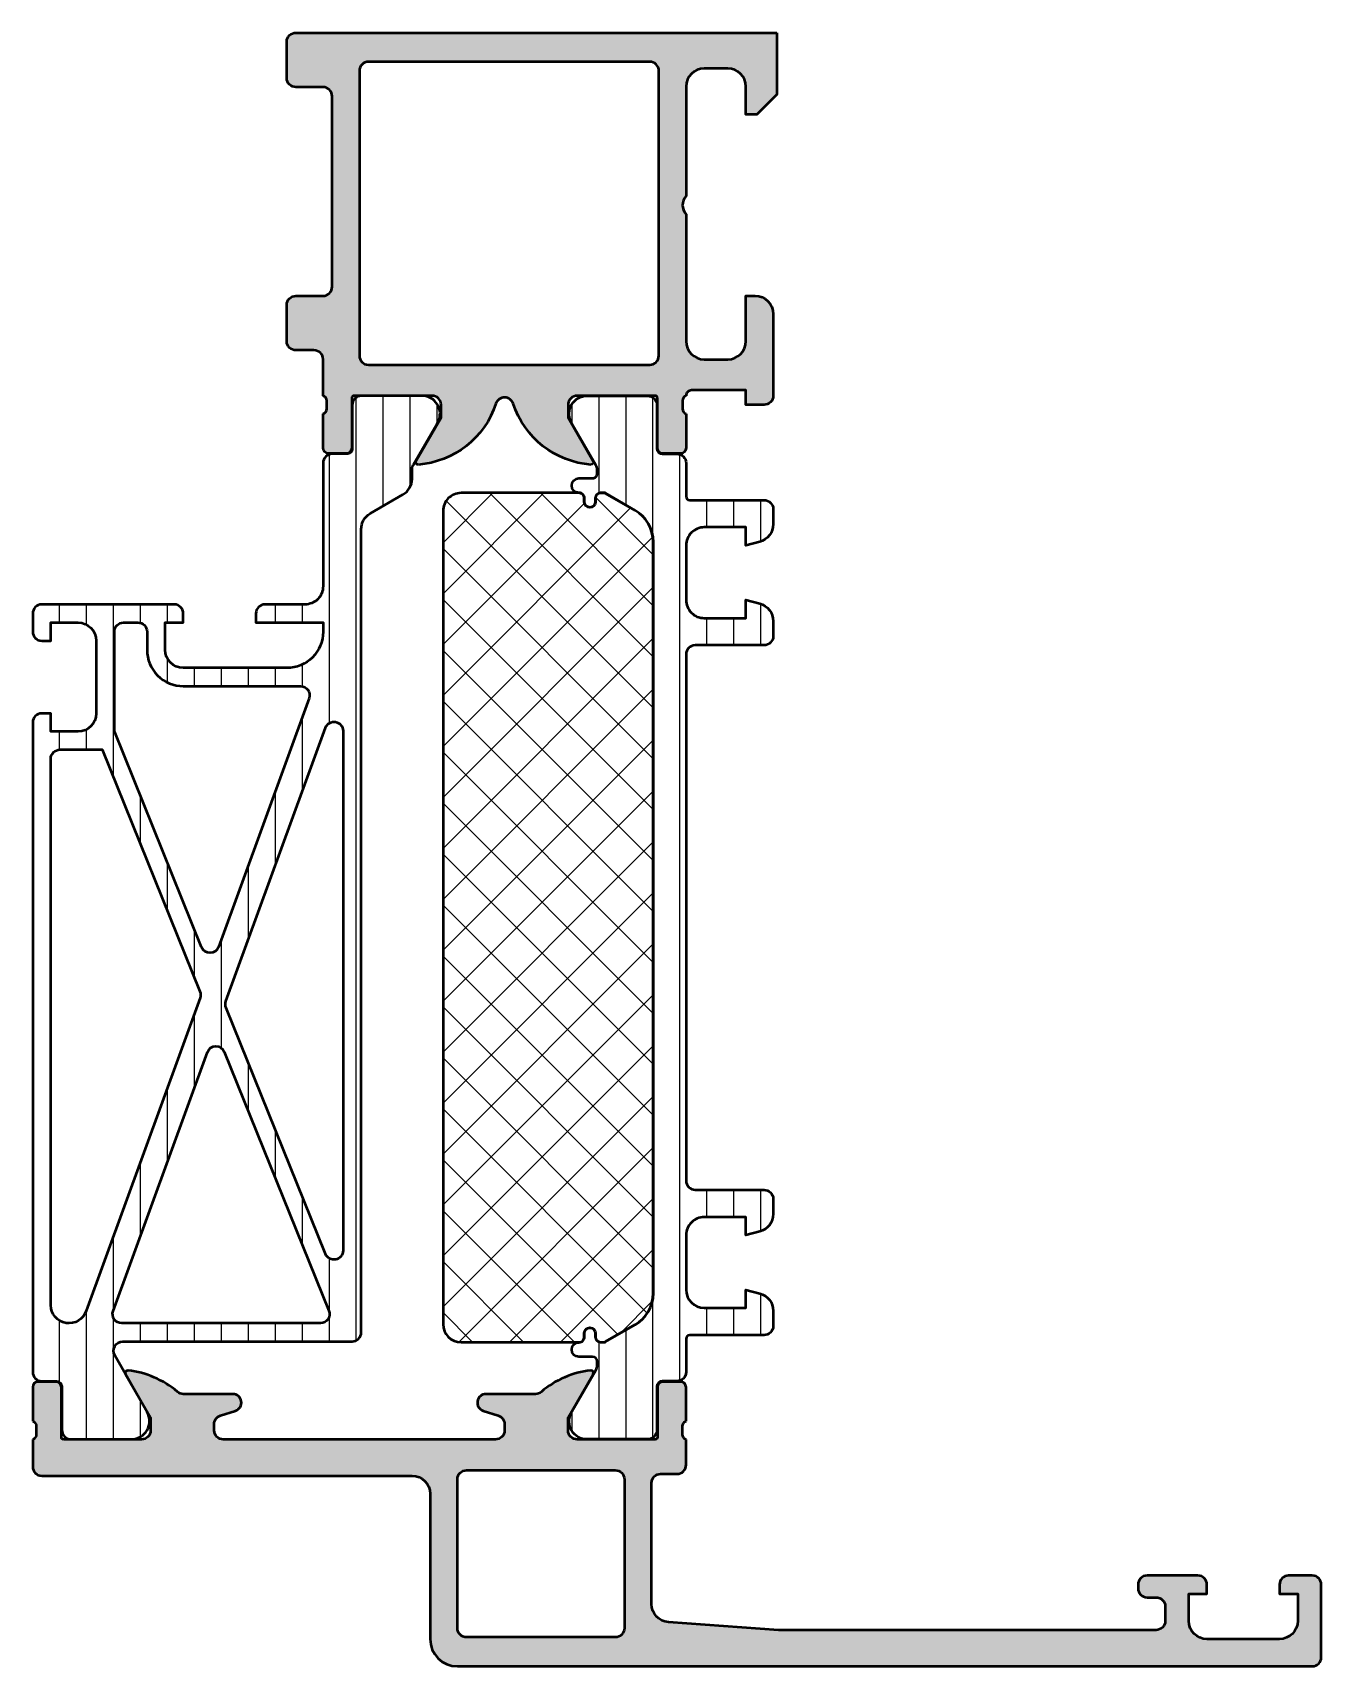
# Model space of a CAD drawing. Extents: x 0 to 71, y 0 to 90.
import ezdxf

# ---------------------------------------------------------------- set-up
doc = ezdxf.new("R2010")
doc.units = 0
for name, color, linetype, lineweight in [('0S-Alu contour', 7, 'Continuous', 50), ('0S-Alu hatch', 252, 'Continuous', 25), ('0S-Plastic contour', 254, 'Continuous', 50), ('0S-Plastic hatch', 253, 'Continuous', 25), ('0S-PT contour', 91, 'Continuous', 50), ('0S-PT hatch', 103, 'Continuous', 25)]:
    doc.layers.add(name, color=color, linetype=linetype, lineweight=lineweight)
pattern_1 = [(90, (0, 0), (-1.4859, 0), [])]

# ---------------------------------------------------------------- blocks, each defined once
blk = doc.blocks.new('445230__0B378379_1E64_4EE8_95B1_B531815ABDD8_')
at = {"layer": '0S-Alu hatch'}
h = blk.add_hatch(color=256, dxfattribs=at)
edge = h.paths.add_edge_path()
edge.add_line((23.39999999999999, 5.8e-15), (70.5, 1e-16))
edge.add_arc((70.5, 0.5000000000000002), 0.5000000000000002, 270, 360)
edge.add_line((71, 0.5000000000000002), (71, 4.5))
edge.add_arc((70.5, 4.5), 0.5, 0, 90)
edge.add_line((70.5, 5), (69.2, 4.999999999999999))
edge.add_arc((69.2, 4.499999999999998), 0.5000000000000009, 90, 180)
edge.add_line((68.7, 4.499999999999998), (68.7, 3.999999999999999))
edge.add_line((68.7, 3.999999999999999), (69.7, 3.999999999999998))
edge.add_line((69.7, 3.999999999999998), (69.7, 2.499999999999999))
edge.add_ellipse((68.7, 2.499999999999999), major_axis=(-1, 0), ratio=1, start_angle=90, end_angle=180, ccw=False)
edge.add_line((68.7, 1.499999999999999), (64.7, 1.499999999999999))
edge.add_ellipse((64.7, 2.5), major_axis=(-1, 0), ratio=1, start_angle=0, end_angle=90, ccw=False)
edge.add_line((63.7, 2.5), (63.7, 3.999999999999999))
edge.add_line((63.7, 3.999999999999999), (64.69999999999997, 3.999999999999999))
edge.add_line((64.69999999999997, 3.999999999999999), (64.7, 4.499999999999998))
edge.add_arc((64.19999999999999, 4.499999999999998), 0.5000000000000071, 0, 90)
edge.add_line((64.19999999999999, 5.000000000000005), (61.4, 5))
edge.add_arc((61.39999999999999, 4.500000000000003), 0.4999999999999965, 89.9999999999992, 180)
edge.add_line((60.89999999999999, 4.500000000000003), (60.89999999999999, 4.299999999999998))
edge.add_arc((61.4, 4.299999999999998), 0.5, 180, 270)
edge.add_line((61.4, 3.799999999999998), (61.9, 3.799999999999999))
edge.add_ellipse((61.9, 3.299999999999995), major_axis=(-0.500000000000004, 0), ratio=1, start_angle=180, end_angle=270, ccw=False)
edge.add_line((62.40000000000001, 3.299999999999995), (62.4, 2.499999999999998))
edge.add_ellipse((61.90000000000001, 2.499999999999998), major_axis=(-0.4999999999999929, 0), ratio=1, start_angle=89.9999999999992, end_angle=180, ccw=False)
edge.add_line((61.9, 2.000000000000005), (41.1, 2.000000000000001))
edge.add_line((41.1, 2.000000000000001), (35.02875295001209, 2.43366050357057))
edge.add_ellipse((35.1, 3.431119203401297), major_axis=(-0.9999999999999925, 0), ratio=1, start_angle=0, end_angle=85.91438322002512, ccw=False)
edge.add_line((34.1, 3.431119203401297), (34.1, 10.10000000000001))
edge.add_ellipse((34.59999999999999, 10.10000000000001), major_axis=(-0.4999999999999858, 0), ratio=1, start_angle=269.9999999999984, end_angle=360, ccw=False)
edge.add_line((34.6, 10.59999999999999), (35.49999999999999, 10.6))
edge.add_arc((35.50000000000001, 11.09999999999999), 0.4999999999999947, 269.9999999999984, 360)
edge.add_line((36, 11.09999999999999), (36.00000000000001, 12.49999999999997))
edge.add_ellipse((36.07883644654305, 12.76752059199309), major_axis=(-0.2788950563274344, 0), ratio=1, start_angle=-1.16458937409692, end_angle=73.58012358050792, ccw=False)
edge.add_line((35.799999, 12.77318899999146), (35.799999, 13.22678299999147))
edge.add_ellipse((36.07886709564317, 13.23244365946854), major_axis=(-0.2789255417371506, 0), ratio=1, start_angle=-73.57540544464501, end_angle=1.162870072887472, ccw=False)
edge.add_line((36, 13.49998699999148), (36, 15.37999799999997))
edge.add_arc((35.69999999999999, 15.37999799999998), 0.3000000000000043, 0, 89.99999999999864)
edge.add_line((35.7, 15.67999799999998), (34.72002568095721, 15.67999799999998))
edge.add_arc((34.72002568095721, 15.37999799999998), 0.3000000000000025, 90, 180)
edge.add_line((34.42002568095721, 15.37999799999998), (34.42002568095721, 12.61999999999998))
edge.add_ellipse((34.30002568095723, 12.61999999999999), major_axis=(-0.1199999999999761, 0), ratio=1, start_angle=89.9999999999967, end_angle=180, ccw=False)
edge.add_line((34.30002568095723, 12.50000000000001), (30.00000000000008, 12.50000000000001))
edge.add_ellipse((30.00000000000006, 13.00000000000001), major_axis=(-0.4999999999999965, 0), ratio=1, start_angle=0, end_angle=90.00000000000239, ccw=False)
edge.add_line((29.50000000000006, 13.00000000000001), (29.50000000000013, 13.70000000000008))
edge.add_line((29.50000000000013, 13.70000000000008), (30.88149545762234, 16.09282032302733))
edge.add_arc((30.76188021535158, 16.16188021535154), 0.1381197846484216, 329.9999999999994, 456.1655420256848)
edge.add_arc((31.28405319410915, 11.32812240090915), 5.000000000000042, 96.16554202568877, 130.6658211473357)
edge.add_ellipse((27.7, 15.50000000000004), major_axis=(-0.4999999999999942, 0), ratio=1, start_angle=89.9999999999983, end_angle=130.6658211473343, ccw=False)
edge.add_line((27.69999999999999, 15.00000000000004), (24.97066344585756, 15.00000000000005))
edge.add_arc((24.97066344585756, 14.52933655414248), 0.4706634458575714, 90, 252)
edge.add_line((24.8252204424565, 14.0817090169777), (25.6545084971875, 13.81225699414494))
edge.add_ellipse((25.50000000000003, 13.33672873599737), major_axis=(-0.4999999999999875, 0), ratio=1, start_angle=180, end_angle=251.9999999999998, ccw=False)
edge.add_line((26.00000000000001, 13.33672873599737), (26, 13.00000000000004))
edge.add_ellipse((25.5, 13.00000000000004), major_axis=(-0.5, 0), ratio=1, start_angle=90.0000000000008, end_angle=180, ccw=False)
edge.add_line((25.50000000000001, 12.50000000000003), (10.49999999999999, 12.50000000000004))
edge.add_ellipse((10.49999999999999, 13.00000000000003), major_axis=(-0.4999999999999858, 0), ratio=1, start_angle=0, end_angle=90, ccw=False)
edge.add_line((10, 13.00000000000003), (10, 13.33672873599738))
edge.add_ellipse((10.49999999999996, 13.33672873599739), major_axis=(-0.4999999999999574, 0), ratio=1, start_angle=287.99999999999966, end_angle=360, ccw=False)
edge.add_line((10.3454915028125, 13.81225699414492), (11.17477955754349, 14.0817090169777))
edge.add_arc((11.02933655414244, 14.52933655414248), 0.4706634458575631, 287.9999999999985, 450)
edge.add_line((11.02933655414244, 15.00000000000004), (8.29999999999999, 15.00000000000005))
edge.add_ellipse((8.299999999999981, 15.49999999999994), major_axis=(-0.499999999999897, 0), ratio=1, start_angle=49.33417885266488, end_angle=90.0000000000008, ccw=False)
edge.add_arc((4.715946805890837, 11.32812240090912), 5.000000000000085, 49.33417885266388, 83.8344579743107)
edge.add_arc((5.238119784648461, 16.16188021535153), 0.1381197846484461, 83.83445797431543, 209.9999999999996)
edge.add_line((5.118504542377669, 16.09282032302731), (6.499999999999857, 13.70000000000009))
edge.add_line((6.499999999999857, 13.70000000000009), (6.499999999999928, 12.99999999999997))
edge.add_ellipse((5.999999999999957, 13), major_axis=(-0.4999999999999716, 0), ratio=1, start_angle=89.9999999999967, end_angle=180, ccw=False)
edge.add_line((5.999999999999928, 12.50000000000002), (1.69997431904278, 12.50000000000001))
edge.add_ellipse((1.699974319042766, 12.61999999999999), major_axis=(-0.1199999999999797, 0), ratio=1, start_angle=0, end_angle=90.00000000000682, ccw=False)
edge.add_line((1.579974319042786, 12.61999999999999), (1.57997431904279, 15.37999799999998))
edge.add_arc((1.279974319042793, 15.37999799999998), 0.2999999999999971, 0, 90)
edge.add_line((1.279974319042793, 15.67999799999998), (0.2999999999999971, 15.67999799999998))
edge.add_arc((0.3000000000000114, 15.37999799999998), 0.3000000000000007, 90.00000000000273, 180)
edge.add_line((1.07e-14, 15.37999799999998), (1.42e-14, 13.49998699999146))
edge.add_ellipse((-0.0788670956431616, 13.23244365946853), major_axis=(-0.2789255417371429, 0), ratio=1, start_angle=178.8371299271111, end_angle=253.57540544464308, ccw=False)
edge.add_line((0.2000010000000003, 13.22678299999146), (0.2000010000000003, 12.77318899999147))
edge.add_ellipse((-0.0788364465429936, 12.76752059199309), major_axis=(-0.2788950563273811, 0), ratio=1, start_angle=106.4198764194908, end_angle=181.1645893740988, ccw=False)
edge.add_line((2.84e-14, 12.50000000000002), (0, 11.00000000000002))
edge.add_arc((0.5, 11.00000000000002), 0.5, 180, 270.0000000000017)
edge.add_line((0.5000000000000142, 10.50000000000002), (20.9, 10.5))
edge.add_ellipse((20.9, 9.500000000000009), major_axis=(-0.9999999999999982, 0), ratio=1, start_angle=180, end_angle=270, ccw=False)
edge.add_line((21.9, 9.500000000000009), (21.9, 1.50000000000002))
edge.add_arc((23.4, 1.500000000000009), 1.5, 180, 269.9999999999997)
edge = h.paths.add_edge_path()
edge.add_line((32.09999999999999, 1.600000000000005), (23.90000000000001, 1.600000000000006))
edge.add_ellipse((23.90000000000001, 2.100000000000009), major_axis=(-0.5000000000000027, 0), ratio=1, start_angle=0, end_angle=90.0000000000008, ccw=False)
edge.add_line((23.4, 2.100000000000004), (23.39999999999999, 10.3))
edge.add_ellipse((23.89999999999999, 10.3), major_axis=(-0.5000000000000036, 0), ratio=1, start_angle=269.9999999999992, end_angle=360, ccw=False)
edge.add_line((23.9, 10.8), (32.09999999999999, 10.8))
edge.add_ellipse((32.09999999999999, 10.3), major_axis=(-0.5, 0), ratio=1, start_angle=180, end_angle=270, ccw=False)
edge.add_line((32.6, 10.3), (32.6, 2.100000000000008))
edge.add_ellipse((32.09999999999999, 2.100000000000007), major_axis=(-0.5000000000000036, 0), ratio=1, start_angle=90, end_angle=180, ccw=False)
at = {"layer": '0S-Alu contour', "color": 7}
for points in [[(1.07e-14, 15.37999799999998), (1.42e-14, 13.49998699999146)], [(1.279974319042793, 15.67999799999998), (0.2999999999999971, 15.67999799999998)], [(1.579974319042786, 12.61999999999999), (1.57997431904279, 15.37999799999998)], [(5.118504542377669, 16.09282032302731), (6.499999999999857, 13.70000000000009), (6.499999999999928, 12.99999999999997)], [(29.50000000000006, 13.00000000000001), (29.50000000000013, 13.70000000000008), (30.88149545762234, 16.09282032302733)], [(34.42002568095721, 15.37999799999998), (34.42002568095721, 12.61999999999998)], [(35.7, 15.67999799999998), (34.72002568095721, 15.67999799999998)], [(36, 13.49998699999148), (36, 15.37999799999997)], [(11.02933655414244, 15.00000000000004), (8.29999999999999, 15.00000000000005)], [(27.69999999999999, 15.00000000000004), (24.97066344585756, 15.00000000000005)], [(10.3454915028125, 13.81225699414492), (11.17477955754349, 14.0817090169777)], [(24.8252204424565, 14.0817090169777), (25.6545084971875, 13.81225699414494)], [(0.2000010000000003, 13.22678299999146), (0.2000010000000003, 12.77318899999147)], [(10, 13.00000000000003), (10, 13.33672873599738)], [(26.00000000000001, 13.33672873599737), (26, 13.00000000000004)], [(35.799999, 12.77318899999146), (35.799999, 13.22678299999147)], [(2.84e-14, 12.50000000000002), (0, 11.00000000000002)], [(5.999999999999928, 12.50000000000002), (1.69997431904278, 12.50000000000001)], [(25.50000000000001, 12.50000000000003), (10.49999999999999, 12.50000000000004)], [(34.30002568095723, 12.50000000000001), (30.00000000000008, 12.50000000000001)], [(36, 11.09999999999999), (36.00000000000001, 12.49999999999997)], [(0.5000000000000142, 10.50000000000002), (20.9, 10.5)], [(23.4, 2.100000000000004), (23.39999999999999, 10.3)], [(23.9, 10.8), (32.09999999999999, 10.8)], [(32.6, 10.3), (32.6, 2.100000000000008)], [(34.1, 3.431119203401297), (34.1, 10.10000000000001)], [(34.6, 10.59999999999999), (35.49999999999999, 10.6)], [(21.9, 9.500000000000009), (21.9, 1.50000000000002)], [(64.19999999999999, 5.000000000000005), (61.4, 5)], [(70.5, 5), (69.2, 4.999999999999999)], [(60.89999999999999, 4.500000000000003), (60.89999999999999, 4.299999999999998)], [(61.4, 3.799999999999998), (61.9, 3.799999999999999)], [(63.7, 2.5), (63.7, 3.999999999999999), (64.69999999999997, 3.999999999999999), (64.7, 4.499999999999998)], [(68.7, 4.499999999999998), (68.7, 3.999999999999999), (69.7, 3.999999999999998), (69.7, 2.499999999999999)], [(71, 0.5000000000000002), (71, 4.5)], [(62.40000000000001, 3.299999999999995), (62.4, 2.499999999999998)], [(61.9, 2.000000000000005), (41.1, 2.000000000000001), (35.02875295001209, 2.43366050357057)], [(32.09999999999999, 1.600000000000005), (23.90000000000001, 1.600000000000006)], [(68.7, 1.499999999999999), (64.7, 1.499999999999999)], [(23.39999999999999, 5.8e-15), (70.5, 1e-16)]]:
    blk.add_lwpolyline(points, dxfattribs=at)
for centre, radius, start, end in [((5.238119784648461, 16.16188021535153), 0.1381197846484461, 83.83445797431543, 209.9999999999996), ((4.715946805890837, 11.32812240090912), 5.000000000000085, 49.33417885266388, 83.8344579743107), ((31.28405319410915, 11.32812240090915), 5.000000000000042, 96.16554202568877, 130.6658211473357), ((30.76188021535158, 16.16188021535154), 0.1381197846484216, 329.9999999999994, 96.1655420256848), ((0.3000000000000114, 15.37999799999998), 0.3000000000000007, 90.00000000000273, 180), ((1.279974319042793, 15.37999799999998), 0.2999999999999971, 0, 90), ((34.72002568095721, 15.37999799999998), 0.3000000000000025, 90, 180), ((35.69999999999999, 15.37999799999998), 0.3000000000000043, 0, 89.99999999999864), ((11.02933655414244, 14.52933655414248), 0.4706634458575631, 287.9999999999985, 90), ((24.97066344585756, 14.52933655414248), 0.4706634458575714, 90, 252), ((0.5, 11.00000000000002), 0.5, 180, 270.0000000000017), ((35.50000000000001, 11.09999999999999), 0.4999999999999947, 269.9999999999984, 0), ((61.39999999999999, 4.500000000000003), 0.4999999999999965, 89.9999999999992, 180), ((64.19999999999999, 4.499999999999998), 0.5000000000000071, 0, 90), ((69.2, 4.499999999999998), 0.5000000000000009, 90, 180), ((70.5, 4.5), 0.5, 0, 90), ((61.4, 4.299999999999998), 0.5, 180, 270), ((23.4, 1.500000000000009), 1.5, 180, 269.9999999999997), ((70.5, 0.5000000000000002), 0.5000000000000002, 270, 0)]:
    blk.add_arc(centre, radius, start, end, dxfattribs=at)
at = {"layer": '0S-Alu contour', "color": 7, "extrusion": (0, 0, -1)}
for centre, radius, start, end in [((-8.299999999999981, 15.49999999999994), 0.499999999999897, 269.9999999999992, 310.6658211473351), ((-27.7, 15.50000000000004), 0.4999999999999942, 229.3341788526658, 270.0000000000017), ((-10.49999999999996, 13.33672873599739), 0.4999999999999574, 0, 72.00000000000034), ((-25.50000000000003, 13.33672873599737), 0.4999999999999875, 108.0000000000002, 180), ((0.0788670956431616, 13.23244365946853), 0.2789255417371429, 106.4245945553569, 181.162870072889), ((0.0788364465429936, 12.76752059199309), 0.2788950563273811, 178.8354106259012, 253.5801235805092), ((-1.699974319042766, 12.61999999999999), 0.1199999999999797, 269.9999999999932, 0), ((-5.999999999999957, 13), 0.4999999999999716, 180, 270.0000000000033), ((-10.49999999999999, 13.00000000000003), 0.4999999999999858, 270, 0), ((-25.5, 13.00000000000004), 0.5, 180, 269.9999999999992), ((-30.00000000000006, 13.00000000000001), 0.4999999999999965, 269.9999999999976, 0), ((-34.30002568095723, 12.61999999999999), 0.1199999999999761, 180, 270.0000000000033), ((-36.07883644654305, 12.76752059199309), 0.2788950563274344, 286.4198764194922, 1.164589374096924), ((-36.07886709564317, 13.23244365946854), 0.2789255417371506, 358.8371299271125, 73.57540544464504), ((-20.9, 9.500000000000009), 0.9999999999999982, 90, 180), ((-23.89999999999999, 10.3), 0.5000000000000036, 0, 90.00000000000081), ((-32.09999999999999, 10.3), 0.5, 90, 180), ((-34.59999999999999, 10.10000000000001), 0.4999999999999858, 0, 90.0000000000016), ((-61.9, 3.299999999999995), 0.500000000000004, 90, 180), ((-35.1, 3.431119203401297), 0.9999999999999925, 274.085616779975, 0), ((-23.90000000000001, 2.100000000000009), 0.5000000000000027, 269.9999999999992, 0), ((-32.09999999999999, 2.100000000000007), 0.5000000000000036, 180, 270), ((-61.90000000000001, 2.499999999999998), 0.4999999999999929, 180, 270.0000000000008), ((-64.7, 2.5), 1, 270, 0), ((-68.7, 2.499999999999999), 1, 180, 270)]:
    blk.add_arc(centre, radius, start, end, dxfattribs=at)
blk = doc.blocks.new('245319__4C9D628B_4177_4C6F_BE3F_42CCD75E70B8___3131EF14_98C3_443F_8A93_D7AD6CAD2A95_')
at = {"layer": '0S-Plastic hatch'}
h = blk.add_hatch(dxfattribs=at)
h.set_pattern_fill('ANSI31', color=256, scale=0.4680000000000001, angle=45, style=0)
h.set_pattern_definition(pattern_1)
edge = h.paths.add_edge_path()
edge.add_line((35.99999999999975, 66.29000567895663), (35.99999999999975, 64.4500000000472))
edge.add_arc((36.19999999999978, 64.45000000004715), 0.2000000000000384, 180, 269.9999999999919)
edge.add_line((36.19999999999976, 64.25000000004712), (40.29999999999977, 64.25000000004718))
edge.add_ellipse((40.29999999999975, 63.75000000004719), major_axis=(-0.4999999999999858, 0), ratio=1, start_angle=180, end_angle=269.9999999999984, ccw=False)
edge.add_line((40.79999999999974, 63.75000000004719), (40.79999999999974, 62.9192507766728))
edge.add_ellipse((39.79999999999984, 62.91925077667283), major_axis=(-0.999999999999904, 0), ratio=1, start_angle=104.9999999999985, end_angle=180, ccw=False)
edge.add_line((40.05881904510231, 61.95332495038385), (39.29999999999974, 61.75000000004718))
edge.add_line((39.29999999999974, 61.75000000004718), (39.29999999999974, 62.75000000004711))
edge.add_line((39.29999999999974, 62.75000000004711), (36.99999999999978, 62.75000000004716))
edge.add_arc((36.99999999999974, 61.75000000004715), 1.000000000000007, 89.99999999999797, 180)
edge.add_line((35.99999999999974, 61.75000000004715), (35.99999999999975, 58.75000000004716))
edge.add_arc((36.99999999999975, 58.75000000004717), 1.000000000000007, 180, 270.0000000000017)
edge.add_line((36.99999999999978, 57.75000000004716), (39.29999999999974, 57.75000000004716))
edge.add_line((39.29999999999974, 57.75000000004716), (39.29999999999974, 58.75000000004717))
edge.add_line((39.29999999999974, 58.75000000004717), (40.05881904510228, 58.54667504971059))
edge.add_ellipse((39.79999999999979, 57.58074922342157), major_axis=(-0.9999999999999568, 0), ratio=1, start_angle=180, end_angle=255.00000000000068, ccw=False)
edge.add_line((40.79999999999974, 57.58074922342157), (40.79999999999974, 56.75000000004715))
edge.add_ellipse((40.29999999999977, 56.75000000004712), major_axis=(-0.4999999999999681, 0), ratio=1, start_angle=90.00000000000489, end_angle=180, ccw=False)
edge.add_line((40.29999999999981, 56.25000000004715), (36.49999999999975, 56.25000000004716))
edge.add_arc((36.49999999999976, 55.75000000004715), 0.5000000000000071, 90.0000000000016, 180)
edge.add_line((35.99999999999975, 55.75000000004715), (35.99999999999975, 26.74999999999995))
edge.add_arc((36.49999999999973, 26.74999999999996), 0.4999999999999858, 180, 270.0000000000017)
edge.add_line((36.49999999999975, 26.24999999999998), (40.29999999999978, 26.24999999999998))
edge.add_ellipse((40.29999999999978, 25.75000000000001), major_axis=(-0.4999999999999645, 0), ratio=1, start_angle=180, end_angle=269.9999999999992, ccw=False)
edge.add_line((40.79999999999974, 25.75000000000001), (40.79999999999975, 24.91925077662567))
edge.add_ellipse((39.79999999999966, 24.91925077662568), major_axis=(-1.000000000000092, 0), ratio=1, start_angle=104.9999999999998, end_angle=180, ccw=False)
edge.add_line((40.0588190451022, 23.95332495033652), (39.29999999999974, 23.75000000000003))
edge.add_line((39.29999999999974, 23.75000000000003), (39.29999999999974, 24.74999999999995))
edge.add_line((39.29999999999974, 24.74999999999995), (36.99999999999973, 24.74999999999992))
edge.add_arc((36.99999999999968, 23.74999999999999), 0.999999999999936, 89.99999999999714, 180)
edge.add_line((35.99999999999975, 23.74999999999999), (35.99999999999975, 20.74999999999998))
edge.add_arc((36.99999999999974, 20.74999999999997), 1, 180, 270)
edge.add_line((36.99999999999974, 19.74999999999997), (39.29999999999974, 19.74999999999998))
edge.add_line((39.29999999999974, 19.74999999999998), (39.29999999999974, 20.74999999999998))
edge.add_line((39.29999999999974, 20.74999999999998), (40.05881904510228, 20.54667504966336))
edge.add_ellipse((39.79999999999975, 19.58074922337431), major_axis=(-0.999999999999984, 0), ratio=1, start_angle=180, end_angle=254.999999999999, ccw=False)
edge.add_line((40.79999999999974, 19.58074922337431), (40.79999999999974, 18.74999999999992))
edge.add_ellipse((40.29999999999975, 18.74999999999991), major_axis=(-0.4999999999999929, 0), ratio=1, start_angle=90.0000000000008, end_angle=180, ccw=False)
edge.add_line((40.29999999999975, 18.24999999999992), (36.19999999999973, 18.24999999999998))
edge.add_arc((36.19999999999977, 18.04999999999996), 0.2000000000000206, 90.0000000000122, 180)
edge.add_line((35.99999999999975, 18.04999999999996), (35.99999999999975, 16.20999432109047))
edge.add_ellipse((35.50000267890206, 16.20999432109047), major_axis=(-0.4999973210976875, 0), ratio=1, start_angle=89.99969301797472, end_angle=180, ccw=False)
edge.add_line((35.49999999999287, 15.70999699999996), (34.68966866665951, 15.70999699999996))
edge.add_arc((34.68966866665951, 15.40999699999995), 0.3000000000000114, 90, 180)
edge.add_line((34.3896686666595, 15.40999699999995), (34.39000061705653, 13.00999861706367))
edge.add_ellipse((33.89000463961791, 13.00999597743858), major_axis=(-0.4999959774455904, 0), ratio=1, start_angle=89.99969751881582, end_angle=180.0003024817733, ccw=False)
edge.add_line((33.89000199999285, 12.50999999999996), (30.41346050189336, 12.50999999999996))
edge.add_ellipse((30.55577115088471, 13.4998180747228), major_axis=(-0.9999960709244707, 0), ratio=1, start_angle=-32.727016099840625, end_angle=81.8183919481001, ccw=False)
edge.add_line((29.71451850189337, 14.04045299999995), (31.03303562435068, 16.32419195977532))
edge.add_arc((30.60002365369275, 16.57419118792778), 0.4999989808088478, 330.0000347009659, 360.0057751235545)
edge.add_line((31.10002263196169, 16.57424158528533), (31.09999999999033, 16.7999999999824))
edge.add_arc((30.84999999997285, 16.79999999998248), 0.2500000000174793, 0, 89.99999999999349)
edge.add_line((30.84999999997288, 17.04999999999996), (30.09959336060875, 17.04999999999999))
edge.add_ellipse((30.09959336060875, 17.44925907311674), major_axis=(-0.3992590731167524, 0), ratio=1, start_angle=-90, end_angle=90, ccw=False)
edge.add_arc((30.09959336060881, 18.15000000000003), 0.301481853766532, 269.9999999999892, 360)
edge.add_line((30.40107521437534, 18.15000000000003), (30.40107521437533, 18.35057079528622))
edge.add_ellipse((30.7005044190891, 18.35057079528619), major_axis=(-0.2994292047137676, 0), ratio=1, start_angle=180, end_angle=360, ccw=False)
edge.add_line((30.99993362380287, 18.35057079528617), (30.99993362380286, 18.14999999999993))
edge.add_arc((31.29993362380281, 18.14999999999994), 0.2999999999999474, 180, 266.6063607285442)
edge.add_line((31.28217495791437, 17.85052607828749), (31.46501280946028, 17.85052607828744))
edge.add_arc((31.46501280946004, 18.05052607828744), 0.2000000000000028, 270.0000000000692, 300.0000000000661)
edge.add_line((31.56501280946024, 17.87732099753067), (33.19999999999974, 18.82128129211018))
edge.add_arc((32.19999999999978, 20.55333209967904), 1.999999999999963, 299.9999999999989, 360)
edge.add_line((34.19999999999975, 20.55333209967904), (34.19999999999973, 61.94666790036814))
edge.add_arc((32.19999999999983, 61.94666790036811), 1.999999999999907, 0, 60.00000000000036)
edge.add_line((33.19999999999977, 63.67871870793692), (31.56501280946021, 64.62267900251663))
edge.add_arc((31.4650128094603, 64.44947392175968), 0.2000000000000152, 60.0000000000326, 90.00000000003052)
edge.add_line((31.46501280946019, 64.6494739217597), (31.28217495791439, 64.64947392175966))
edge.add_arc((31.29993362380283, 64.3500000000472), 0.2999999999999647, 93.39363927145564, 180)
edge.add_line((30.99993362380287, 64.3500000000472), (30.99993362380285, 64.14942920476093))
edge.add_ellipse((30.7005044190891, 64.14942920476093), major_axis=(-0.2994292047137605, 0), ratio=1, start_angle=0, end_angle=180, ccw=False)
edge.add_line((30.40107521437533, 64.14942920476093), (30.40107521437533, 64.35000000004713))
edge.add_arc((30.09959336060877, 64.35000000004706), 0.3014818537665675, 0, 90.00000000000273)
edge.add_ellipse((30.09959336060875, 65.05074092693039), major_axis=(-0.3992590731167524, 0), ratio=1, start_angle=-90, end_angle=90, ccw=False)
edge.add_line((30.09959336060875, 65.45000000004714), (30.84999999997284, 65.45000000004717))
edge.add_arc((30.84999999997285, 65.70000000006466), 0.2500000000174936, 269.9999999999984, 360)
edge.add_line((31.09999999999034, 65.70000000006465), (31.10002263196169, 65.9257584147615))
edge.add_arc((30.6000226344741, 65.92580853907533), 0.5000000000000318, 359.9942561767659, 389.9999965993444)
edge.add_line((31.03303535120451, 66.1758085133749), (29.71451850189337, 68.45954700004715))
edge.add_ellipse((30.5557711508847, 69.0001819253243), major_axis=(-0.9999960709244641, 0), ratio=1, start_angle=-81.81839194810101, end_angle=32.72701609984068, ccw=False)
edge.add_line((30.41346050189336, 69.99000000004715), (33.89000199999284, 69.99000000004715))
edge.add_ellipse((33.89000463961791, 69.49000402260852), major_axis=(-0.4999959774455975, 0), ratio=1, start_angle=179.9996975182268, end_angle=270.00030248118503, ccw=False)
edge.add_line((34.39000061705654, 69.49000138297832), (34.3896686666595, 67.09000300004716))
edge.add_arc((34.68966866665951, 67.09000300004716), 0.3000000000000114, 180, 269.9999999999986)
edge.add_line((34.68966866665951, 66.79000300004715), (35.49999999999287, 66.79000300004715))
edge.add_ellipse((35.50000267890205, 66.29000567895663), major_axis=(-0.4999973210976948, 0), ratio=1, start_angle=180, end_angle=270.00030698202454, ccw=False)
at = {"layer": '0S-Plastic contour', "color": 7}
for points in [[(30.41346050189336, 69.99000000004715), (33.89000199999284, 69.99000000004715)], [(34.39000061705654, 69.49000138297832), (34.3896686666595, 67.09000300004716)], [(31.03303535120451, 66.1758085133749), (29.71451850189337, 68.45954700004715)], [(34.68966866665951, 66.79000300004715), (35.49999999999287, 66.79000300004715)], [(31.09999999999034, 65.70000000006465), (31.10002263196169, 65.9257584147615)], [(35.99999999999975, 66.29000567895663), (35.99999999999975, 64.4500000000472)], [(30.09959336060875, 65.45000000004714), (30.84999999997284, 65.45000000004717)], [(30.40107521437533, 64.14942920476093), (30.40107521437533, 64.35000000004713)], [(30.99993362380287, 64.3500000000472), (30.99993362380285, 64.14942920476093)], [(31.46501280946019, 64.6494739217597), (31.28217495791439, 64.64947392175966)], [(33.19999999999977, 63.67871870793692), (31.56501280946021, 64.62267900251663)], [(36.19999999999976, 64.25000000004712), (40.29999999999977, 64.25000000004718)], [(40.79999999999974, 63.75000000004719), (40.79999999999974, 62.9192507766728)], [(40.05881904510231, 61.95332495038385), (39.29999999999974, 61.75000000004718), (39.29999999999974, 62.75000000004711), (36.99999999999978, 62.75000000004716)], [(34.19999999999975, 20.55333209967904), (34.19999999999973, 61.94666790036814)], [(35.99999999999974, 61.75000000004715), (35.99999999999975, 58.75000000004716)], [(36.99999999999978, 57.75000000004716), (39.29999999999974, 57.75000000004716), (39.29999999999974, 58.75000000004717), (40.05881904510228, 58.54667504971059)], [(40.79999999999974, 57.58074922342157), (40.79999999999974, 56.75000000004715)], [(40.29999999999981, 56.25000000004715), (36.49999999999975, 56.25000000004716)], [(35.99999999999975, 55.75000000004715), (35.99999999999975, 26.74999999999995)], [(36.49999999999975, 26.24999999999998), (40.29999999999978, 26.24999999999998)], [(40.79999999999974, 25.75000000000001), (40.79999999999975, 24.91925077662567)], [(40.0588190451022, 23.95332495033652), (39.29999999999974, 23.75000000000003), (39.29999999999974, 24.74999999999995), (36.99999999999973, 24.74999999999992)], [(35.99999999999975, 23.74999999999999), (35.99999999999975, 20.74999999999998)], [(36.99999999999974, 19.74999999999997), (39.29999999999974, 19.74999999999998), (39.29999999999974, 20.74999999999998), (40.05881904510228, 20.54667504966336)], [(40.79999999999974, 19.58074922337431), (40.79999999999974, 18.74999999999992)], [(30.40107521437534, 18.15000000000003), (30.40107521437533, 18.35057079528622)], [(30.99993362380287, 18.35057079528617), (30.99993362380286, 18.14999999999993)], [(31.56501280946024, 17.87732099753067), (33.19999999999974, 18.82128129211018)], [(35.99999999999975, 18.04999999999996), (35.99999999999975, 16.20999432109047)], [(40.29999999999975, 18.24999999999992), (36.19999999999973, 18.24999999999998)], [(31.28217495791437, 17.85052607828749), (31.46501280946028, 17.85052607828744)], [(29.71451850189337, 14.04045299999995), (31.03303562435068, 16.32419195977532)], [(30.84999999997288, 17.04999999999996), (30.09959336060875, 17.04999999999999)], [(31.10002263196169, 16.57424158528533), (31.09999999999033, 16.7999999999824)], [(34.3896686666595, 15.40999699999995), (34.39000061705653, 13.00999861706367)], [(35.49999999999287, 15.70999699999996), (34.68966866665951, 15.70999699999996)], [(33.89000199999285, 12.50999999999996), (30.41346050189336, 12.50999999999996)]]:
    blk.add_lwpolyline(points, dxfattribs=at)
at = {"layer": '0S-Plastic contour', "color": 7, "extrusion": (0, 0, -1)}
for centre, radius, start, end in [((-30.5557711508847, 69.0001819253243), 0.9999960709244641, 327.2729839001593, 81.81839194810097), ((-33.89000463961791, 69.49000402260852), 0.4999959774455975, 89.99969751881494, 180.0003024817733), ((-35.50000267890205, 66.29000567895663), 0.4999973210976948, 89.99969301797543, 180), ((-30.09959336060875, 65.05074092693039), 0.3992590731167524, 270, 90), ((-30.7005044190891, 64.14942920476093), 0.2994292047137605, 180, 0), ((-40.29999999999975, 63.75000000004719), 0.4999999999999858, 90.0000000000016, 180), ((-39.79999999999984, 62.91925077667283), 0.999999999999904, 180, 255.0000000000015), ((-39.79999999999979, 57.58074922342157), 0.9999999999999568, 104.9999999999993, 180), ((-40.29999999999977, 56.75000000004712), 0.4999999999999681, 180, 269.9999999999951), ((-40.29999999999978, 25.75000000000001), 0.4999999999999645, 90.00000000000081, 180), ((-39.79999999999966, 24.91925077662568), 1.000000000000092, 180, 255.0000000000002), ((-39.79999999999975, 19.58074922337431), 0.999999999999984, 105.000000000001, 180), ((-30.7005044190891, 18.35057079528619), 0.2994292047137676, 0, 180), ((-40.29999999999975, 18.74999999999991), 0.4999999999999929, 180, 269.9999999999992), ((-30.09959336060875, 17.44925907311674), 0.3992590731167524, 270, 90), ((-35.50000267890206, 16.20999432109047), 0.4999973210976876, 180, 270.0003069820253), ((-30.55577115088471, 13.4998180747228), 0.9999960709244707, 278.1816080518999, 32.72701609984063), ((-33.89000463961791, 13.00999597743858), 0.4999959774455904, 179.9996975182267, 270.0003024811842)]:
    blk.add_arc(centre, radius, start, end, dxfattribs=at)
at = {"layer": '0S-Plastic contour', "color": 7}
for centre, radius, start, end in [((34.68966866665951, 67.09000300004716), 0.3000000000000114, 180, 269.9999999999986), ((30.6000226344741, 65.92580853907533), 0.5000000000000318, 359.9942561767659, 29.99999659934434), ((30.84999999997285, 65.70000000006466), 0.2500000000174936, 269.9999999999984, 0), ((30.09959336060877, 64.35000000004706), 0.3014818537665675, 0, 90.00000000000273), ((31.29993362380283, 64.3500000000472), 0.2999999999999647, 93.39363927145564, 180), ((31.4650128094603, 64.44947392175968), 0.2000000000000152, 60.0000000000326, 90.00000000003052), ((36.19999999999978, 64.45000000004715), 0.2000000000000384, 180, 269.9999999999919), ((32.19999999999983, 61.94666790036811), 1.999999999999907, 0, 60.00000000000036), ((36.99999999999974, 61.75000000004715), 1.000000000000007, 89.99999999999797, 180), ((36.99999999999975, 58.75000000004717), 1.000000000000007, 180, 270.0000000000017), ((36.49999999999976, 55.75000000004715), 0.5000000000000071, 90.0000000000016, 180), ((36.49999999999973, 26.74999999999996), 0.4999999999999858, 180, 270.0000000000017), ((36.99999999999968, 23.74999999999999), 0.999999999999936, 89.99999999999714, 180), ((36.99999999999974, 20.74999999999997), 1, 180, 270), ((32.19999999999978, 20.55333209967904), 1.999999999999963, 299.9999999999989, 0), ((30.09959336060881, 18.15000000000003), 0.301481853766532, 269.9999999999892, 0), ((31.29993362380281, 18.14999999999994), 0.2999999999999474, 180, 266.6063607285442), ((36.19999999999977, 18.04999999999996), 0.2000000000000206, 90.0000000000122, 180), ((31.46501280946004, 18.05052607828744), 0.2000000000000028, 270.0000000000692, 300.0000000000661), ((30.84999999997285, 16.79999999998248), 0.2500000000174793, 0, 89.99999999999349), ((30.60002365369275, 16.57419118792778), 0.4999989808088478, 330.0000347009659, 0.0057751235544622), ((34.68966866665951, 15.40999699999995), 0.3000000000000114, 90, 180)]:
    blk.add_arc(centre, radius, start, end, dxfattribs=at)
blk = doc.blocks.new('465390__6BB4EDA2_9E5B_495E_9431_449659FF9FED_')
at = {"layer": '0S-PT hatch'}
h = blk.add_hatch(dxfattribs=at)
h.set_pattern_fill('ANSI37', color=256, scale=0.625, angle=90, style=0)
h.set_pattern_definition([(135, (0, 0), (-1.403165018917055, -1.403165018917055), []), (225, (0, 0), (1.403165018917055, -1.403165018917055), [])])
edge = h.paths.add_edge_path()
edge.add_line((23.59999999999975, 17.85979668030449), (30.10107521437534, 17.85979668030448))
edge.add_arc((30.10107521437533, 18.14979668030449), 0.2900000000000098, 270.0000000000014, 360)
edge.add_line((30.39107521437534, 18.14979668030449), (30.39107521437534, 18.35036747559074))
edge.add_ellipse((30.7005044190891, 18.35036747559074), major_axis=(-0.3094292047137586, 0), ratio=1, start_angle=180, end_angle=360, ccw=False)
edge.add_line((31.00993362380286, 18.35036747559074), (31.00993362380286, 18.14979668030449))
edge.add_arc((31.29993362380285, 18.14979668030449), 0.2899999999999849, 180, 266.5483281938148)
edge.add_line((31.28247370832801, 17.86032275859201), (31.46501280946021, 17.86032275859201))
edge.add_arc((31.4650128094602, 18.050322758592), 0.1899999999999906, 270.0000000000021, 300.000000000002)
edge.add_line((31.5600128094602, 17.88577793187296), (33.19499999999974, 18.82973822645254))
edge.add_arc((32.19999999999976, 20.55312877998357), 1.989999999999987, 299.9999999999994, 360)
edge.add_line((34.18999999999975, 20.55312877998357), (34.18999999999974, 61.9464645806726))
edge.add_arc((32.19999999999976, 61.9464645806726), 1.98999999999998, 0, 60.00000000000021)
edge.add_line((33.19499999999974, 63.66985513420361), (31.56001280946018, 64.61381542878318))
edge.add_arc((31.4650128094602, 64.4492706020642), 0.1899999999999257, 59.99999999999241, 89.99999999999358)
edge.add_line((31.46501280946022, 64.63927060206414), (31.28247370832781, 64.63927060206414))
edge.add_arc((31.29993362380286, 64.34979668035166), 0.2900000000000036, 93.45167180623, 180)
edge.add_line((31.00993362380286, 64.34979668035166), (31.00993362380285, 64.1492258850654))
edge.add_ellipse((30.69996681190129, 64.1492258850654), major_axis=(-0.3099668119015604, 0), ratio=1, start_angle=0, end_angle=180, ccw=False)
edge.add_line((30.38999999999973, 64.1492258850654), (30.38999999999973, 64.34979668030448))
edge.add_arc((30.09959336060872, 64.34979668030446), 0.2904066393910085, 0, 90.0000000000042)
edge.add_line((30.0995933606087, 64.64020331969547), (23.60000000001702, 64.64020331974258))
edge.add_arc((23.59999999999972, 63.65020331974261), 0.9899999999999664, 89.99999999899825, 180)
edge.add_line((22.60999999999975, 63.65020331974261), (22.60999999999974, 18.84979668030448))
edge.add_arc((23.59999999999975, 18.84979668030449), 0.9900000000000019, 180, 270)
at = {"layer": '0S-PT contour', "color": 7}
for points in [[(30.0995933606087, 64.64020331969547), (23.60000000001702, 64.64020331974258)], [(30.38999999999973, 64.1492258850654), (30.38999999999973, 64.34979668030448)], [(31.00993362380286, 64.34979668035166), (31.00993362380285, 64.1492258850654)], [(31.46501280946022, 64.63927060206414), (31.28247370832781, 64.63927060206414)], [(33.19499999999974, 63.66985513420361), (31.56001280946018, 64.61381542878318)], [(22.60999999999975, 63.65020331974261), (22.60999999999974, 18.84979668030448)], [(34.18999999999975, 20.55312877998357), (34.18999999999974, 61.9464645806726)], [(30.39107521437534, 18.14979668030449), (30.39107521437534, 18.35036747559074)], [(31.00993362380286, 18.35036747559074), (31.00993362380286, 18.14979668030449)], [(31.5600128094602, 17.88577793187296), (33.19499999999974, 18.82973822645254)], [(23.59999999999975, 17.85979668030449), (30.10107521437534, 17.85979668030448)], [(31.28247370832801, 17.86032275859201), (31.46501280946021, 17.86032275859201)]]:
    blk.add_lwpolyline(points, dxfattribs=at)
for centre, radius, start, end in [((23.59999999999972, 63.65020331974261), 0.9899999999999664, 89.99999999899825, 180), ((30.09959336060872, 64.34979668030446), 0.2904066393910085, 0, 90.0000000000042), ((31.29993362380286, 64.34979668035166), 0.2900000000000036, 93.45167180623, 180), ((31.4650128094602, 64.4492706020642), 0.1899999999999257, 59.99999999999241, 89.99999999999358), ((32.19999999999976, 61.9464645806726), 1.98999999999998, 0, 60.00000000000021), ((32.19999999999976, 20.55312877998357), 1.989999999999987, 299.9999999999994, 0), ((23.59999999999975, 18.84979668030449), 0.9900000000000019, 180, 270), ((30.10107521437533, 18.14979668030449), 0.2900000000000098, 270.0000000000014, 0), ((31.29993362380285, 18.14979668030449), 0.2899999999999849, 180, 266.5483281938148), ((31.4650128094602, 18.050322758592), 0.1899999999999906, 270.0000000000021, 300.000000000002)]:
    blk.add_arc(centre, radius, start, end, dxfattribs=at)
at = {"layer": '0S-PT contour', "color": 7, "extrusion": (0, 0, -1)}
for centre, radius, start, end in [((-30.69996681190129, 64.1492258850654), 0.3099668119015604, 180, 0), ((-30.7005044190891, 18.35036747559074), 0.3094292047137586, 0, 180)]:
    blk.add_arc(centre, radius, start, end, dxfattribs=at)
blk = doc.blocks.new('245319__7EE0A13C_2755_4B86_9D8E_A0269EEF0B49___4CBB73F0_4EA2_4A40_A802_37126B96DC75_')
at = {"layer": '0S-Plastic hatch'}
h = blk.add_hatch(dxfattribs=at)
h.set_pattern_fill('ANSI31', color=256, scale=0.4680000000000001, angle=45, style=0)
h.set_pattern_definition(pattern_1)
edge = h.paths.add_edge_path()
edge.add_line((16.00004199033086, 66.2900056789164), (16.00004199033086, 59.5000002046428))
edge.add_ellipse((15.00004199033083, 59.5000002046428), major_axis=(-1.000000000000028, 0), ratio=1, start_angle=89.9999999999996, end_angle=180, ccw=False)
edge.add_line((15.00004199033082, 58.50000020464277), (12.80004199033105, 58.50000020464279))
edge.add_arc((12.80004199033106, 58.00000020464278), 0.5000000000000214, 90.00000000000081, 180)
edge.add_line((12.30004199033104, 58.00000020464278), (12.30004199033104, 57.50000020464278))
edge.add_line((12.30004199033104, 57.50000020464278), (16.00004199033083, 57.50000020464278))
edge.add_line((16.00004199033083, 57.50000020464278), (16.00004199033083, 57.00000020464278))
edge.add_ellipse((14.00004199033084, 57.00000020464278), major_axis=(-1.999999999999992, 0), ratio=1, start_angle=90, end_angle=180, ccw=False)
edge.add_line((14.00004199033084, 55.00000020464279), (8.300041990331025, 55.00000020464278))
edge.add_ellipse((8.300041990331046, 56.00000020464278), major_axis=(-1, 0), ratio=1, start_angle=0, end_angle=89.9999999999988, ccw=False)
edge.add_line((7.300041990331045, 56.00000020464278), (7.300041990331038, 57.50000020464275))
edge.add_line((7.300041990331038, 57.50000020464275), (8.300041990331039, 57.50000020464278))
edge.add_line((8.300041990331039, 57.50000020464278), (8.300041990331039, 58.00000020464279))
edge.add_arc((7.800041990331038, 58.00000020464278), 0.5, 0, 90)
edge.add_line((7.800041990331038, 58.50000020464278), (0.500041990330871, 58.50000020464278))
edge.add_arc((0.500041990330857, 58.00000020464277), 0.5000000000000142, 89.99999999999837, 180)
edge.add_line((4.19903308426e-05, 58.00000020464277), (4.19903308568e-05, 57.00000020464279))
edge.add_arc((0.500041990330857, 57.00000020464279), 0.5, 180, 270)
edge.add_line((0.500041990330857, 56.50000020464279), (1.000041990330856, 56.50000020464278))
edge.add_line((1.000041990330856, 56.50000020464278), (1.000041990330856, 57.50000020464278))
edge.add_line((1.000041990330856, 57.50000020464278), (2.500041990330856, 57.50000020464278))
edge.add_ellipse((2.500041990330856, 56.50000020464278), major_axis=(-1, 0), ratio=1, start_angle=180, end_angle=270, ccw=False)
edge.add_line((3.500041990330856, 56.50000020464278), (3.500041990330856, 52.50000020464279))
edge.add_ellipse((2.500041990330856, 52.50000020464278), major_axis=(-1, 0), ratio=1, start_angle=90.0000000000008, end_angle=180, ccw=False)
edge.add_line((2.500041990330871, 51.50000020464278), (1.000041990330856, 51.50000020464278))
edge.add_line((1.000041990330856, 51.50000020464278), (1.000041990330856, 52.50000020464278))
edge.add_line((1.000041990330856, 52.50000020464278), (0.500041990330857, 52.50000020464278))
edge.add_arc((0.500041990330871, 52.00000020464276), 0.5000000000000142, 90.0000000000016, 180)
edge.add_line((4.19903308568e-05, 52.00000020464276), (4.19903308426e-05, 16.20999700000001))
edge.add_arc((0.5000419903308427, 16.20999700000001), 0.5, 180, 270)
edge.add_line((0.5000419903308427, 15.70999700000001), (1.310331333333365, 15.70999700000001))
edge.add_ellipse((1.310331333333351, 15.40999700000002), major_axis=(-0.2999999999999989, 0), ratio=1, start_angle=180, end_angle=269.99999999999727, ccw=False)
edge.add_line((1.61033133333335, 15.40999700000002), (1.609999382936337, 13.00999861706371))
edge.add_arc((2.109995360374952, 13.00999597743863), 0.4999959774455833, 179.9996975182267, 270.0003024811867)
edge.add_line((2.109998000000032, 12.51000000000002), (5.438166910264541, 12.51000000000001))
edge.add_arc((5.438166910264541, 13.51000000000001), 1.000000000000001, 270, 389.5194087327977)
edge.add_line((6.308355749616822, 14.00271836160909), (4.521986761255988, 17.12736727206626))
edge.add_ellipse((4.967642038118697, 17.38516343273754), major_axis=(-0.5148470513195433, 0), ratio=1, start_angle=-89.63435137918259, end_angle=30.04789633628809, ccw=False)
edge.add_line((4.964356423750274, 17.90000000000005), (17.60004199033066, 17.89999999999989))
edge.add_arc((17.60004199033066, 18.39999999999989), 0.5, 270, 360)
edge.add_line((18.10004199033066, 18.39999999999989), (18.10004199033067, 62.64722325026709))
edge.add_ellipse((19.10004199033066, 62.64722325026711), major_axis=(-0.9999999999999857, 0), ratio=1, start_angle=299.99999999999943, end_angle=360, ccw=False)
edge.add_line((18.60004199033067, 63.51324865405154), (20.40004199033056, 64.55247913859273))
edge.add_arc((19.90004199033068, 65.41850454237716), 0.9999999999999513, 299.9999999999941, 360)
edge.add_line((20.90004199033063, 65.41850454237716), (20.90004199033067, 65.92584774310484))
edge.add_ellipse((21.40004199033061, 65.92584774310482), major_axis=(-0.4999999999999432, 0), ratio=1, start_angle=330.00000340065725, end_angle=360, ccw=False)
edge.add_line((20.96702927360028, 66.17584771740434), (22.2855234884303, 68.45954700000001))
edge.add_arc((21.44427083943895, 69.00018192527718), 0.9999960709244836, 327.2729839001591, 441.8183919481005)
edge.add_line((21.5865814884303, 69.99000000000004), (18.11003999033087, 69.99000000000004))
edge.add_arc((18.11003735070579, 69.49000402256141), 0.4999959774455975, 89.9996975188125, 180.0003024817733)
edge.add_line((17.61004137326716, 69.49000138293121), (17.61037332366417, 67.090003))
edge.add_ellipse((17.31037332366419, 67.09000300000001), major_axis=(-0.2999999999999758, 0), ratio=1, start_angle=89.99999999999591, end_angle=180, ccw=False)
edge.add_line((17.31037332366417, 66.79000300000004), (16.50004199033083, 66.79000299999998))
edge.add_arc((16.50003931142162, 66.2900056789164), 0.4999973210907599, 89.99969301797297, 180)
edge = h.paths.add_edge_path()
edge.add_line((8.300041990331017, 54.0000002046428), (14.7611944910755, 54.00000020464277))
edge.add_ellipse((14.7611944910755, 53.50000020464277), major_axis=(-0.5, 0), ratio=1, start_angle=160.0000000000001, end_angle=270, ccw=False)
edge.add_line((15.23104080146845, 53.32899013297994), (10.2441242545035, 39.62754952748913))
edge.add_ellipse((9.774277944110544, 39.79855959915197), major_axis=(-0.5000000000000054, 0), ratio=1, start_angle=22.000000000000114, end_angle=160.0000000000003, ccw=False)
edge.add_line((9.310686016827146, 39.61125630244401), (4.500041990330856, 51.51801808889063))
edge.add_line((4.500041990330856, 51.51801808889063), (4.500041990330856, 57.00000000000001))
edge.add_ellipse((5.000041990330856, 57.00000000000002), major_axis=(-0.5, 0), ratio=1, start_angle=270.00000000000165, end_angle=360, ccw=False)
edge.add_line((5.000041990330842, 57.50000000000002), (5.800041990331067, 57.5))
edge.add_ellipse((5.800041990331067, 57.00000000000001), major_axis=(-0.4999999999999787, 0), ratio=1, start_angle=180, end_angle=270, ccw=False)
edge.add_line((6.300041990331045, 57.00000000000001), (6.300041990331038, 56.00000020464278))
edge.add_arc((8.30004199033101, 56.00000020464277), 1.999999999999971, 180, 270.0000000000002)
edge = h.paths.add_edge_path()
edge.add_ellipse((11.11789579039394, 36.47298873180043), major_axis=(-0.499999999999996, 0), ratio=1, start_angle=-19.999999999999318, end_angle=22.00000000000051, ccw=False)
edge.add_line((10.64804948000098, 36.64399880346326), (16.13019567993773, 51.70607169793841))
edge.add_ellipse((16.60004199033068, 51.53506162627557), major_axis=(-0.5, 0), ratio=1, start_angle=180, end_angle=339.99999999999994, ccw=False)
edge.add_line((17.10004199033068, 51.53506162627557), (17.10004199033066, 22.90420074383094))
edge.add_ellipse((16.60004199033066, 22.90420074383094), major_axis=(-0.5000000000000023, 0), ratio=1, start_angle=21.999999999999773, end_angle=180, ccw=False)
edge.add_line((16.13645006304726, 22.71689744712299), (10.65430386311055, 36.28568543509247))
edge = h.paths.add_edge_path()
edge.add_line((10.55920555011425, 33.85159485681768), (16.32235343335769, 19.58730329670787))
edge.add_ellipse((15.85876150607429, 19.39999999999991), major_axis=(-0.5000000000000034, 0), ratio=1, start_angle=90, end_angle=202.0000000000003, ccw=False)
edge.add_line((15.85876150607429, 18.8999999999999), (4.903836082056301, 18.9))
edge.add_ellipse((4.903836082056315, 19.4), major_axis=(-0.5, 0), ratio=1, start_angle=-19.999999999999602, end_angle=89.9999999999983, ccw=False)
edge.add_line((4.433989771663361, 19.57101007166284), (9.625767312437901, 33.83530163177256))
edge.add_ellipse((10.09561362283085, 33.66429156010973), major_axis=(-0.4999999999999987, 0), ratio=1, start_angle=202.0000000000003, end_angle=339.99999999999994, ccw=False)
edge = h.paths.add_edge_path()
edge.add_ellipse((8.751995776547467, 36.98986242746125), major_axis=(-0.499999999999996, 0), ratio=1, start_angle=160.0000000000007, end_angle=202.0000000000006, ccw=False)
edge.add_line((9.22184208694042, 36.81885235579843), (2.948035850556537, 19.58171138730014))
edge.add_ellipse((2.000041990330842, 19.90000000000001), major_axis=(-1.000000000000009, 0), ratio=1, start_angle=0, end_angle=161.4405410355622, ccw=False)
edge.add_line((1.000041990330833, 19.90000000000001), (1.000041990330856, 50.0000542046428))
edge.add_ellipse((1.500041990330842, 50.0000542046428), major_axis=(-0.4999999999999858, 0), ratio=1, start_angle=269.9999999999984, end_angle=360, ccw=False)
edge.add_line((1.500041990330856, 50.50005420464278), (3.832791353842438, 50.50005420464277))
edge.add_line((3.832791353842438, 50.50005420464277), (9.215587703830856, 37.17716572416922))
at = {"layer": '0S-Alu contour', "color": 7}
for points in [[(9.310686016827146, 39.61125630244401), (4.500041990330856, 51.51801808889063), (4.500041990330856, 57.00000000000001)], [(5.000041990330842, 57.50000000000002), (5.800041990331067, 57.5)], [(6.300041990331045, 57.00000000000001), (6.300041990331038, 56.00000020464278)], [(8.300041990331017, 54.0000002046428), (14.7611944910755, 54.00000020464277)], [(15.23104080146845, 53.32899013297994), (10.2441242545035, 39.62754952748913)], [(10.64804948000098, 36.64399880346326), (16.13019567993773, 51.70607169793841)], [(17.10004199033068, 51.53506162627557), (17.10004199033066, 22.90420074383094)], [(1.500041990330856, 50.50005420464278), (3.832791353842438, 50.50005420464277), (9.215587703830856, 37.17716572416922)], [(1.000041990330833, 19.90000000000001), (1.000041990330856, 50.0000542046428)], [(9.22184208694042, 36.81885235579843), (2.948035850556537, 19.58171138730014)], [(16.13645006304726, 22.71689744712299), (10.65430386311055, 36.28568543509247)], [(4.433989771663361, 19.57101007166284), (9.625767312437901, 33.83530163177256)], [(10.55920555011425, 33.85159485681768), (16.32235343335769, 19.58730329670787)], [(15.85876150607429, 18.8999999999999), (4.903836082056301, 18.9)]]:
    blk.add_lwpolyline(points, dxfattribs=at)
at = {"layer": '0S-Alu contour', "color": 7, "extrusion": (0, 0, -1)}
for centre, radius, start, end in [((-5.000041990330856, 57.00000000000002), 0.5, 0, 89.99999999999837), ((-5.800041990331067, 57.00000000000001), 0.4999999999999787, 90, 180), ((-14.7611944910755, 53.50000020464277), 0.5, 90, 200), ((-16.60004199033068, 51.53506162627557), 0.5, 20.00000000000008, 180), ((-1.500041990330842, 50.0000542046428), 0.4999999999999858, 0, 90.0000000000016), ((-9.774277944110544, 39.79855959915197), 0.5000000000000054, 199.9999999999998, 337.9999999999999), ((-8.751995776547467, 36.98986242746125), 0.499999999999996, 157.9999999999994, 199.9999999999993), ((-11.11789579039394, 36.47298873180043), 0.499999999999996, 337.9999999999995, 19.99999999999932), ((-10.09561362283085, 33.66429156010973), 0.4999999999999987, 20.00000000000008, 157.9999999999997), ((-16.60004199033066, 22.90420074383094), 0.5000000000000023, 180, 338.0000000000002), ((-2.000041990330842, 19.90000000000001), 1.000000000000009, 198.5594589644378, 0), ((-4.903836082056315, 19.4), 0.5, 270.0000000000017, 19.99999999999964), ((-15.85876150607429, 19.39999999999991), 0.5000000000000034, 157.9999999999997, 270)]:
    blk.add_arc(centre, radius, start, end, dxfattribs=at)
at = {"layer": '0S-Alu contour', "color": 7}
blk.add_arc((8.30004199033101, 56.00000020464277), 1.999999999999971, 180, 270.0000000000002, dxfattribs=at)
at = {"layer": '0S-Plastic contour', "color": 7}
for points in [[(17.61004137326716, 69.49000138293121), (17.61037332366417, 67.090003)], [(21.5865814884303, 69.99000000000004), (18.11003999033087, 69.99000000000004)], [(20.96702927360028, 66.17584771740434), (22.2855234884303, 68.45954700000001)], [(17.31037332366417, 66.79000300000004), (16.50004199033083, 66.79000299999998)], [(16.00004199033086, 66.2900056789164), (16.00004199033086, 59.5000002046428)], [(20.90004199033063, 65.41850454237716), (20.90004199033067, 65.92584774310484)], [(18.60004199033067, 63.51324865405154), (20.40004199033056, 64.55247913859273)], [(18.10004199033066, 18.39999999999989), (18.10004199033067, 62.64722325026709)], [(4.19903308426e-05, 58.00000020464277), (4.19903308568e-05, 57.00000020464279)], [(7.800041990331038, 58.50000020464278), (0.500041990330871, 58.50000020464278)], [(7.300041990331045, 56.00000020464278), (7.300041990331038, 57.50000020464275), (8.300041990331039, 57.50000020464278), (8.300041990331039, 58.00000020464279)], [(12.30004199033104, 58.00000020464278), (12.30004199033104, 57.50000020464278), (16.00004199033083, 57.50000020464278), (16.00004199033083, 57.00000020464278)], [(15.00004199033082, 58.50000020464277), (12.80004199033105, 58.50000020464279)], [(0.500041990330857, 56.50000020464279), (1.000041990330856, 56.50000020464278), (1.000041990330856, 57.50000020464278), (2.500041990330856, 57.50000020464278)], [(3.500041990330856, 56.50000020464278), (3.500041990330856, 52.50000020464279)], [(14.00004199033084, 55.00000020464279), (8.300041990331025, 55.00000020464278)], [(2.500041990330871, 51.50000020464278), (1.000041990330856, 51.50000020464278), (1.000041990330856, 52.50000020464278), (0.500041990330857, 52.50000020464278)], [(4.19903308568e-05, 52.00000020464276), (4.19903308426e-05, 16.20999700000001)], [(6.308355749616822, 14.00271836160909), (4.521986761255988, 17.12736727206626)], [(4.964356423750274, 17.90000000000005), (17.60004199033066, 17.89999999999989)], [(0.5000419903308427, 15.70999700000001), (1.310331333333365, 15.70999700000001)], [(1.61033133333335, 15.40999700000002), (1.609999382936337, 13.00999861706371)], [(2.109998000000032, 12.51000000000002), (5.438166910264541, 12.51000000000001)]]:
    blk.add_lwpolyline(points, dxfattribs=at)
for centre, radius, start, end in [((18.11003735070579, 69.49000402256141), 0.4999959774455975, 89.9996975188125, 180.0003024817733), ((21.44427083943895, 69.00018192527718), 0.9999960709244836, 327.2729839001591, 81.81839194810047), ((16.50003931142162, 66.2900056789164), 0.4999973210907599, 89.99969301797297, 180), ((19.90004199033068, 65.41850454237716), 0.9999999999999513, 299.9999999999941, 0), ((0.500041990330857, 58.00000020464277), 0.5000000000000142, 89.99999999999837, 180), ((7.800041990331038, 58.00000020464278), 0.5, 0, 90), ((12.80004199033106, 58.00000020464278), 0.5000000000000214, 90.00000000000081, 180), ((0.500041990330857, 57.00000020464279), 0.5, 180, 270), ((0.500041990330871, 52.00000020464276), 0.5000000000000142, 90.0000000000016, 180), ((17.60004199033066, 18.39999999999989), 0.5, 270, 0), ((0.5000419903308427, 16.20999700000001), 0.5, 180, 270), ((5.438166910264541, 13.51000000000001), 1.000000000000001, 270, 29.5194087327977), ((2.109995360374952, 13.00999597743863), 0.4999959774455833, 179.9996975182267, 270.0003024811867)]:
    blk.add_arc(centre, radius, start, end, dxfattribs=at)
at = {"layer": '0S-Plastic contour', "color": 7, "extrusion": (0, 0, -1)}
for centre, radius, start, end in [((-17.31037332366419, 67.09000300000001), 0.2999999999999758, 180, 270.0000000000041), ((-21.40004199033061, 65.92584774310482), 0.4999999999999432, 0, 29.99999659934277), ((-19.10004199033066, 62.64722325026711), 0.9999999999999857, 0, 60.00000000000056), ((-15.00004199033083, 59.5000002046428), 1.000000000000028, 180, 270.0000000000004), ((-2.500041990330856, 56.50000020464278), 1, 90, 180), ((-14.00004199033084, 57.00000020464278), 1.999999999999992, 180, 270), ((-8.300041990331046, 56.00000020464278), 1, 270.0000000000012, 0), ((-2.500041990330856, 52.50000020464278), 1, 180, 269.9999999999992), ((-4.967642038118697, 17.38516343273754), 0.5148470513195433, 329.9521036637119, 89.6343513791826), ((-1.310331333333351, 15.40999700000002), 0.2999999999999989, 90.00000000000273, 180)]:
    blk.add_arc(centre, radius, start, end, dxfattribs=at)
blk = doc.blocks.new('357830__A821127B_5339_4C5E_8B37_06B509787BB1_')
at = {"layer": '0S-Alu hatch'}
h = blk.add_hatch(color=256, dxfattribs=at)
edge = h.paths.add_edge_path()
edge.add_line((41.0000496197254, 90), (41.0000496197254, 86.60000610351562))
edge.add_line((41.0000496197254, 86.60000610351562), (39.9000740337879, 85.5))
edge.add_line((39.9000740337879, 85.5), (39.30006793027233, 85.5))
edge.add_line((39.30006793027233, 85.5), (39.30006793027227, 87.03408813476555))
edge.add_arc((38.30002254441874, 87.03404274891209), 1.000045386883423, 0.0026002997815099, 89.99739970016164)
edge.add_line((38.30006793027227, 88.03408813476562), (37.0000496197254, 88.03408813476562))
edge.add_arc((37.00010212049372, 87.0340356339973), 1.000052502146426, 90.00300791452572, 179.9969920855288)
edge.add_line((36.00004961972539, 87.03408813476466), (36.0000496197254, 81))
edge.add_arc((36.52517137368532, 80.5), 0.725088171522571, 136.4038161186355, 223.5961838813644)
edge.add_line((36.0000496197254, 80), (36.0000496197254, 73))
edge.add_arc((37.00010212049373, 73.00005250076833), 1.000052502146426, 180.0030079144711, 269.9969920854739)
edge.add_line((37.0000496197254, 72), (38.30006793027227, 72))
edge.add_arc((38.30002254441876, 73.00004538585351), 1.000045386883402, 270.0026002998371, 359.9973997002185)
edge.add_line((39.30006793027227, 73.00000000000097), (39.30006793027227, 75.5))
edge.add_line((39.30006793027227, 75.5), (39.80006793027227, 75.5))
edge.add_ellipse((39.80004810712444, 74.49998017685218), major_axis=(-1.000019823344298, 0), ratio=1, start_angle=180.0011357599706, end_angle=269.9988642398071, ccw=False)
edge.add_line((40.80006793027226, 74.49999999999612), (40.80006793027233, 70))
edge.add_ellipse((40.30007825038285, 69.99998967988948), major_axis=(-0.4999896799959879, 0), ratio=1, start_angle=89.99881737803042, end_angle=180.0011826222799, ccw=False)
edge.add_line((40.30006793027227, 69.5), (39.30006793027227, 69.5))
edge.add_line((39.30006793027227, 69.5), (39.30006793027227, 70.30000305175781))
edge.add_line((39.30006793027227, 70.30000305175781), (36.30005267148321, 70.30000305175781))
edge.add_arc((36.30004998048266, 69.99999533743302), 0.3000077143368609, 89.99948606996892, 180.0005139306047)
edge.add_arc((36.07887581407452, 69.73248189052774), 0.2788848020245042, 106.4198764196719, 181.1645893741022)
edge.add_line((35.80004861971624, 69.72681369094312), (35.8000486197133, 69.27321969094311))
edge.add_arc((36.07891671535651, 69.26755903146606), 0.2789255417371858, 178.8371299271166, 253.5754054446486)
edge.add_line((36.00004961971335, 69.00001569094309), (36.00004961971335, 67.12000469093459))
edge.add_ellipse((35.70004961971335, 67.12000469093456), major_axis=(-0.29999999999999, 0), ratio=1, start_angle=90.00000000000682, end_angle=180, ccw=False)
edge.add_line((35.70004961971339, 66.82000469093458), (34.72007530067052, 66.82000469093458))
edge.add_ellipse((34.72007530067055, 67.12000469093456), major_axis=(-0.2999999999999829, 0), ratio=1, start_angle=0, end_angle=89.9999999999946, ccw=False)
edge.add_line((34.42007530067057, 67.12000469093456), (34.42007530067057, 69.88000269093459))
edge.add_arc((34.30007799160512, 69.88000269093456), 0.1199973090654467, 0, 90.00000000001017)
edge.add_line((34.3000779916051, 70), (30.00008013730352, 70))
edge.add_arc((30.00005960963593, 69.50002052766759), 0.4999794727538154, 89.99764760599103, 180.0023523939924)
edge.add_line((29.50008013730352, 69.50000000000014), (29.50008013730352, 68.80000305175781))
edge.add_line((29.50008013730352, 68.80000305175781), (30.88832476620977, 66.39547729492188))
edge.add_ellipse((30.76136505689646, 66.33880392011439), major_axis=(-0.1390346690613193, 0), ratio=1, start_angle=93.38768587984202, end_angle=204.0554427869479, ccw=False)
edge.add_ellipse((31.13257719528312, 71.08680510239975), major_axis=(-4.900256231524272, 0), ratio=1, start_angle=18.122857009579377, end_angle=85.75180870418552, ccw=False)
edge.add_arc((26.00021839871015, 69.40702519141237), 0.4999999999999948, 18.12285700958021, 161.8662315936098)
edge.add_ellipse((20.86704206626754, 71.08815502027689), major_axis=(-4.901453208299328, 0), ratio=1, start_angle=94.25483504519178, end_angle=161.8662315936084, ccw=False)
edge.add_ellipse((21.23892229177159, 66.33900942728528), major_axis=(-0.1390425465423135, 0), ratio=1, start_angle=-24.057656197124118, end_angle=86.6072913620282, ccw=False)
edge.add_line((21.11195757870977, 66.39569091796875), (22.50020220761602, 68.80021667480469))
edge.add_line((22.50020220761602, 68.80021667480469), (22.50020220761602, 69.50021362304688))
edge.add_arc((22.0002150891922, 69.50022650462304), 0.4999871185897568, 359.9985238419078, 450.0014761579276)
edge.add_line((22.00020220761602, 70.00021362304688), (17.70000450858393, 70.00006449315555))
edge.add_arc((17.70000450858393, 69.88007629394525), 0.1199881992102973, 90, 180)
edge.add_line((17.58001630937364, 69.88007629394525), (17.5800163093737, 67.12007829394531))
edge.add_ellipse((17.28001630937368, 67.12007829394531), major_axis=(-0.3000000000000114, 0), ratio=1, start_angle=90, end_angle=180, ccw=False)
edge.add_line((17.28001630937368, 66.8200782939453), (16.30004199033087, 66.8200782939453))
edge.add_ellipse((16.30004199033088, 67.12007829394533), major_axis=(-0.3000000000000256, 0), ratio=1, start_angle=0, end_angle=89.99999999999869, ccw=False)
edge.add_line((16.00004199033086, 67.12007829394534), (16.00004199033086, 69.0000892939538))
edge.add_arc((15.92117489468772, 69.26763263447671), 0.278925541737111, 286.4245945553527, 361.1628700728866)
edge.add_line((16.20004299033085, 69.27329329395377), (16.2000429903309, 69.72688729395378))
edge.add_arc((15.92120554378781, 69.73255570195215), 0.2788950563274804, 358.8354106259031, 433.5801235805105)
edge.add_line((16.00004199033086, 70.00007629394533), (16.00004199033086, 72.0001220703125))
edge.add_arc((15.50004199033086, 72.0001220703125), 0.5, 0, 90)
edge.add_line((15.50004199033086, 72.5001220703125), (14.5001488018543, 72.5001220703125))
edge.add_ellipse((14.50012320913572, 73.00009647759391), major_axis=(-0.4999744079364346, 0), ratio=1, start_angle=-0.0029328596137929708, end_angle=90.00293285963892, ccw=False)
edge.add_line((14.00014880185431, 73.00012207031227), (14.0001488018543, 75.00012207031244))
edge.add_ellipse((14.5001544728303, 75.00011639933649), major_axis=(-0.5000056710081612, 0), ratio=1, start_angle=270.0006498386108, end_angle=359.9993501627087, ccw=False)
edge.add_line((14.5001488018543, 75.50012207031249), (16.0001488018543, 75.5001220703125))
edge.add_arc((16.0001488018543, 76.0001220703125), 0.5, 270, 360)
edge.add_line((16.5001488018543, 76.0001220703125), (16.5001488018543, 86.50010681152342))
edge.add_arc((16.0001488018543, 86.50010681152342), 0.5, 0, 90)
edge.add_line((16.0001488018543, 87.00010681152344), (14.50014880185436, 87.00010681152344))
edge.add_ellipse((14.50012827418673, 87.50008628385586), major_axis=(-0.4999794727538296, 0), ratio=1, start_angle=-0.0023523939923961734, end_angle=90.00235239401297, ccw=False)
edge.add_line((14.00014880185431, 87.5001068115233), (14.0001488018543, 89.50010681152344))
edge.add_ellipse((14.49990962154182, 89.50023918031248), major_axis=(-0.4997608372174051, 0), ratio=1, start_angle=-90.01517560495961, end_angle=0.015175604960006694, ccw=False)
edge.add_line((14.50004199033086, 90), (41.0000496197254, 90))
edge = h.paths.add_edge_path()
edge.add_line((34.50005724911993, 72.20001220703125), (34.50005724911993, 87.89999389648438))
edge.add_arc((34.00006756923048, 87.90000421659492), 0.4999896799959595, 359.9988173777201, 450.0011826219663)
edge.add_line((34.00005724911993, 88.39999389648438), (18.50003436093633, 88.39999389648438))
edge.add_arc((18.50002404082579, 87.90000421659492), 0.4999896799959595, 89.99881737803445, 180.0011826222798)
edge.add_line((18.00003436093634, 87.89999389648438), (18.00003436093633, 72.20001220703045))
edge.add_arc((18.5000501753944, 72.20002802148932), 0.500015814708163, 180.0018121461791, 269.998187853911)
edge.add_line((18.50003436093633, 71.70001220703124), (34.00005724911993, 71.70001220703125))
edge.add_arc((34.00004143466186, 72.20002802148932), 0.5000158147081559, 270.001812146089, 359.9981878538209)
at = {"layer": '0S-Alu contour', "color": 7}
for points in [[(14.00014880185431, 87.5001068115233), (14.0001488018543, 89.50010681152344)], [(14.50004199033086, 90), (41.0000496197254, 90)], [(41.0000496197254, 90), (41.0000496197254, 86.60000610351562), (39.9000740337879, 85.5), (39.30006793027233, 85.5), (39.30006793027227, 87.03408813476555)], [(34.00005724911993, 88.39999389648438), (18.50003436093633, 88.39999389648438)], [(18.00003436093634, 87.89999389648438), (18.00003436093633, 72.20001220703045)], [(34.50005724911993, 72.20001220703125), (34.50005724911993, 87.89999389648438)], [(38.30006793027227, 88.03408813476562), (37.0000496197254, 88.03408813476562)], [(16.0001488018543, 87.00010681152344), (14.50014880185436, 87.00010681152344)], [(16.5001488018543, 76.0001220703125), (16.5001488018543, 86.50010681152342)], [(36.00004961972539, 87.03408813476466), (36.0000496197254, 81)], [(36.0000496197254, 80), (36.0000496197254, 73)], [(14.00014880185431, 73.00012207031227), (14.0001488018543, 75.00012207031244)], [(14.5001488018543, 75.50012207031249), (16.0001488018543, 75.5001220703125)], [(39.30006793027227, 73.00000000000097), (39.30006793027227, 75.5), (39.80006793027227, 75.5)], [(40.80006793027226, 74.49999999999612), (40.80006793027233, 70)], [(15.50004199033086, 72.5001220703125), (14.5001488018543, 72.5001220703125)], [(16.00004199033086, 70.00007629394533), (16.00004199033086, 72.0001220703125)], [(18.50003436093633, 71.70001220703124), (34.00005724911993, 71.70001220703125)], [(37.0000496197254, 72), (38.30006793027227, 72)], [(40.30006793027227, 69.5), (39.30006793027227, 69.5), (39.30006793027227, 70.30000305175781), (36.30005267148321, 70.30000305175781)], [(16.20004299033085, 69.27329329395377), (16.2000429903309, 69.72688729395378)], [(17.58001630937364, 69.88007629394525), (17.5800163093737, 67.12007829394531)], [(22.00020220761602, 70.00021362304688), (17.70000450858393, 70.00006449315555)], [(21.11195757870977, 66.39569091796875), (22.50020220761602, 68.80021667480469), (22.50020220761602, 69.50021362304688)], [(29.50008013730352, 69.50000000000014), (29.50008013730352, 68.80000305175781), (30.88832476620977, 66.39547729492188)], [(34.3000779916051, 70), (30.00008013730352, 70)], [(34.42007530067057, 67.12000469093456), (34.42007530067057, 69.88000269093459)], [(35.80004861971624, 69.72681369094312), (35.8000486197133, 69.27321969094311)], [(16.00004199033086, 67.12007829394534), (16.00004199033086, 69.0000892939538)], [(36.00004961971335, 69.00001569094309), (36.00004961971335, 67.12000469093459)], [(17.28001630937368, 66.8200782939453), (16.30004199033087, 66.8200782939453)], [(35.70004961971339, 66.82000469093458), (34.72007530067052, 66.82000469093458)]]:
    blk.add_lwpolyline(points, dxfattribs=at)
at = {"layer": '0S-Alu contour', "color": 7, "extrusion": (0, 0, -1)}
for centre, radius, start, end in [((-14.49990962154182, 89.50023918031248), 0.4997608372174051, 359.98482439504, 90.01517560495957), ((-14.50012827418673, 87.50008628385586), 0.4999794727538296, 269.997647605987, 0.0023523939924092), ((-14.5001544728303, 75.00011639933649), 0.5000056710081612, 0.000649837291275, 89.99935016138923), ((-39.80004810712444, 74.49998017685218), 1.000019823344298, 90.00113576019287, 179.9988642400294), ((-14.50012320913572, 73.00009647759391), 0.4999744079364346, 269.9970671403611, 0.002932859613861), ((-20.86704206626754, 71.08815502027689), 4.901453208299328, 198.1337684063917, 265.7451649548082), ((-31.13257719528312, 71.08680510239975), 4.900256231524272, 274.2481912958145, 341.8771429904206), ((-40.30007825038285, 69.99998967988948), 0.4999896799959879, 179.9988173777201, 270.0011826219697), ((-16.30004199033088, 67.12007829394533), 0.3000000000000256, 270.0000000000013, 0), ((-17.28001630937368, 67.12007829394531), 0.3000000000000114, 180, 270), ((-34.72007530067055, 67.12000469093456), 0.2999999999999829, 270.0000000000054, 0), ((-35.70004961971335, 67.12000469093456), 0.29999999999999, 180, 269.9999999999932), ((-21.23892229177159, 66.33900942728528), 0.1390425465423135, 273.3927086379718, 24.05765619712416), ((-30.76136505689646, 66.33880392011439), 0.1390346690613193, 155.9445572130521, 266.612314120158)]:
    blk.add_arc(centre, radius, start, end, dxfattribs=at)
at = {"layer": '0S-Alu contour', "color": 7}
for centre, radius, start, end in [((18.50002404082579, 87.90000421659492), 0.4999896799959595, 89.99881737803445, 180.0011826222798), ((34.00006756923048, 87.90000421659492), 0.4999896799959595, 359.9988173777201, 90.00118262196634), ((37.00010212049372, 87.0340356339973), 1.000052502146426, 90.00300791452572, 179.9969920855288), ((38.30002254441874, 87.03404274891209), 1.000045386883423, 0.0026002997815099, 89.99739970016164), ((16.0001488018543, 86.50010681152342), 0.5, 0, 90), ((36.52517137368532, 80.5), 0.725088171522571, 136.4038161186355, 223.5961838813644), ((16.0001488018543, 76.0001220703125), 0.5, 270, 0), ((37.00010212049373, 73.00005250076833), 1.000052502146426, 180.0030079144711, 269.9969920854739), ((38.30002254441876, 73.00004538585351), 1.000045386883402, 270.0026002998371, 359.9973997002185), ((15.50004199033086, 72.0001220703125), 0.5, 0, 90), ((18.5000501753944, 72.20002802148932), 0.500015814708163, 180.0018121461791, 269.998187853911), ((34.00004143466186, 72.20002802148932), 0.5000158147081559, 270.001812146089, 359.9981878538209), ((36.30004998048266, 69.99999533743302), 0.3000077143368609, 89.99948606996892, 180.0005139306047), ((15.92120554378781, 69.73255570195215), 0.2788950563274804, 358.8354106259031, 73.58012358051047), ((17.70000450858393, 69.88007629394525), 0.1199881992102973, 90, 180), ((22.0002150891922, 69.50022650462304), 0.4999871185897568, 359.9985238419078, 90.00147615792763), ((26.00021839871015, 69.40702519141237), 0.4999999999999948, 18.12285700958021, 161.8662315936098), ((30.00005960963593, 69.50002052766759), 0.4999794727538154, 89.99764760599103, 180.0023523939924), ((34.30007799160512, 69.88000269093456), 0.1199973090654467, 0, 90.00000000001017), ((36.07887581407452, 69.73248189052774), 0.2788848020245042, 106.4198764196719, 181.1645893741022), ((15.92117489468772, 69.26763263447671), 0.278925541737111, 286.4245945553527, 1.162870072886538), ((36.07891671535651, 69.26755903146606), 0.2789255417371858, 178.8371299271166, 253.5754054446486)]:
    blk.add_arc(centre, radius, start, end, dxfattribs=at)
blk = doc.blocks.new('465390__94E5FB38_B551_4707_B196_0D817C2D9CD8_')
at = {"layer": '0S-Alu contour', "color": 7}
for name in ['357830__A821127B_5339_4C5E_8B37_06B509787BB1_', '445230__0B378379_1E64_4EE8_95B1_B531815ABDD8_']:
    blk.add_blockref(name, (0, 0), dxfattribs=at)
at = {"layer": '0S-Plastic contour', "color": 7}
for name in ['245319__7EE0A13C_2755_4B86_9D8E_A0269EEF0B49___4CBB73F0_4EA2_4A40_A802_37126B96DC75_', '245319__4C9D628B_4177_4C6F_BE3F_42CCD75E70B8___3131EF14_98C3_443F_8A93_D7AD6CAD2A95_']:
    blk.add_blockref(name, (0, 0), dxfattribs=at)
at = {"layer": '0S-PT contour', "color": 7}
blk.add_blockref('465390__6BB4EDA2_9E5B_495E_9431_449659FF9FED_', (0, 0), dxfattribs=at)

msp = doc.modelspace()

# ---------------------------------------------------------------- block references
at = {"layer": '0S-Alu contour', "color": 7}
msp.add_blockref('465390__94E5FB38_B551_4707_B196_0D817C2D9CD8_', (0, 0), dxfattribs=at)

doc.saveas('drawing.dxf')
